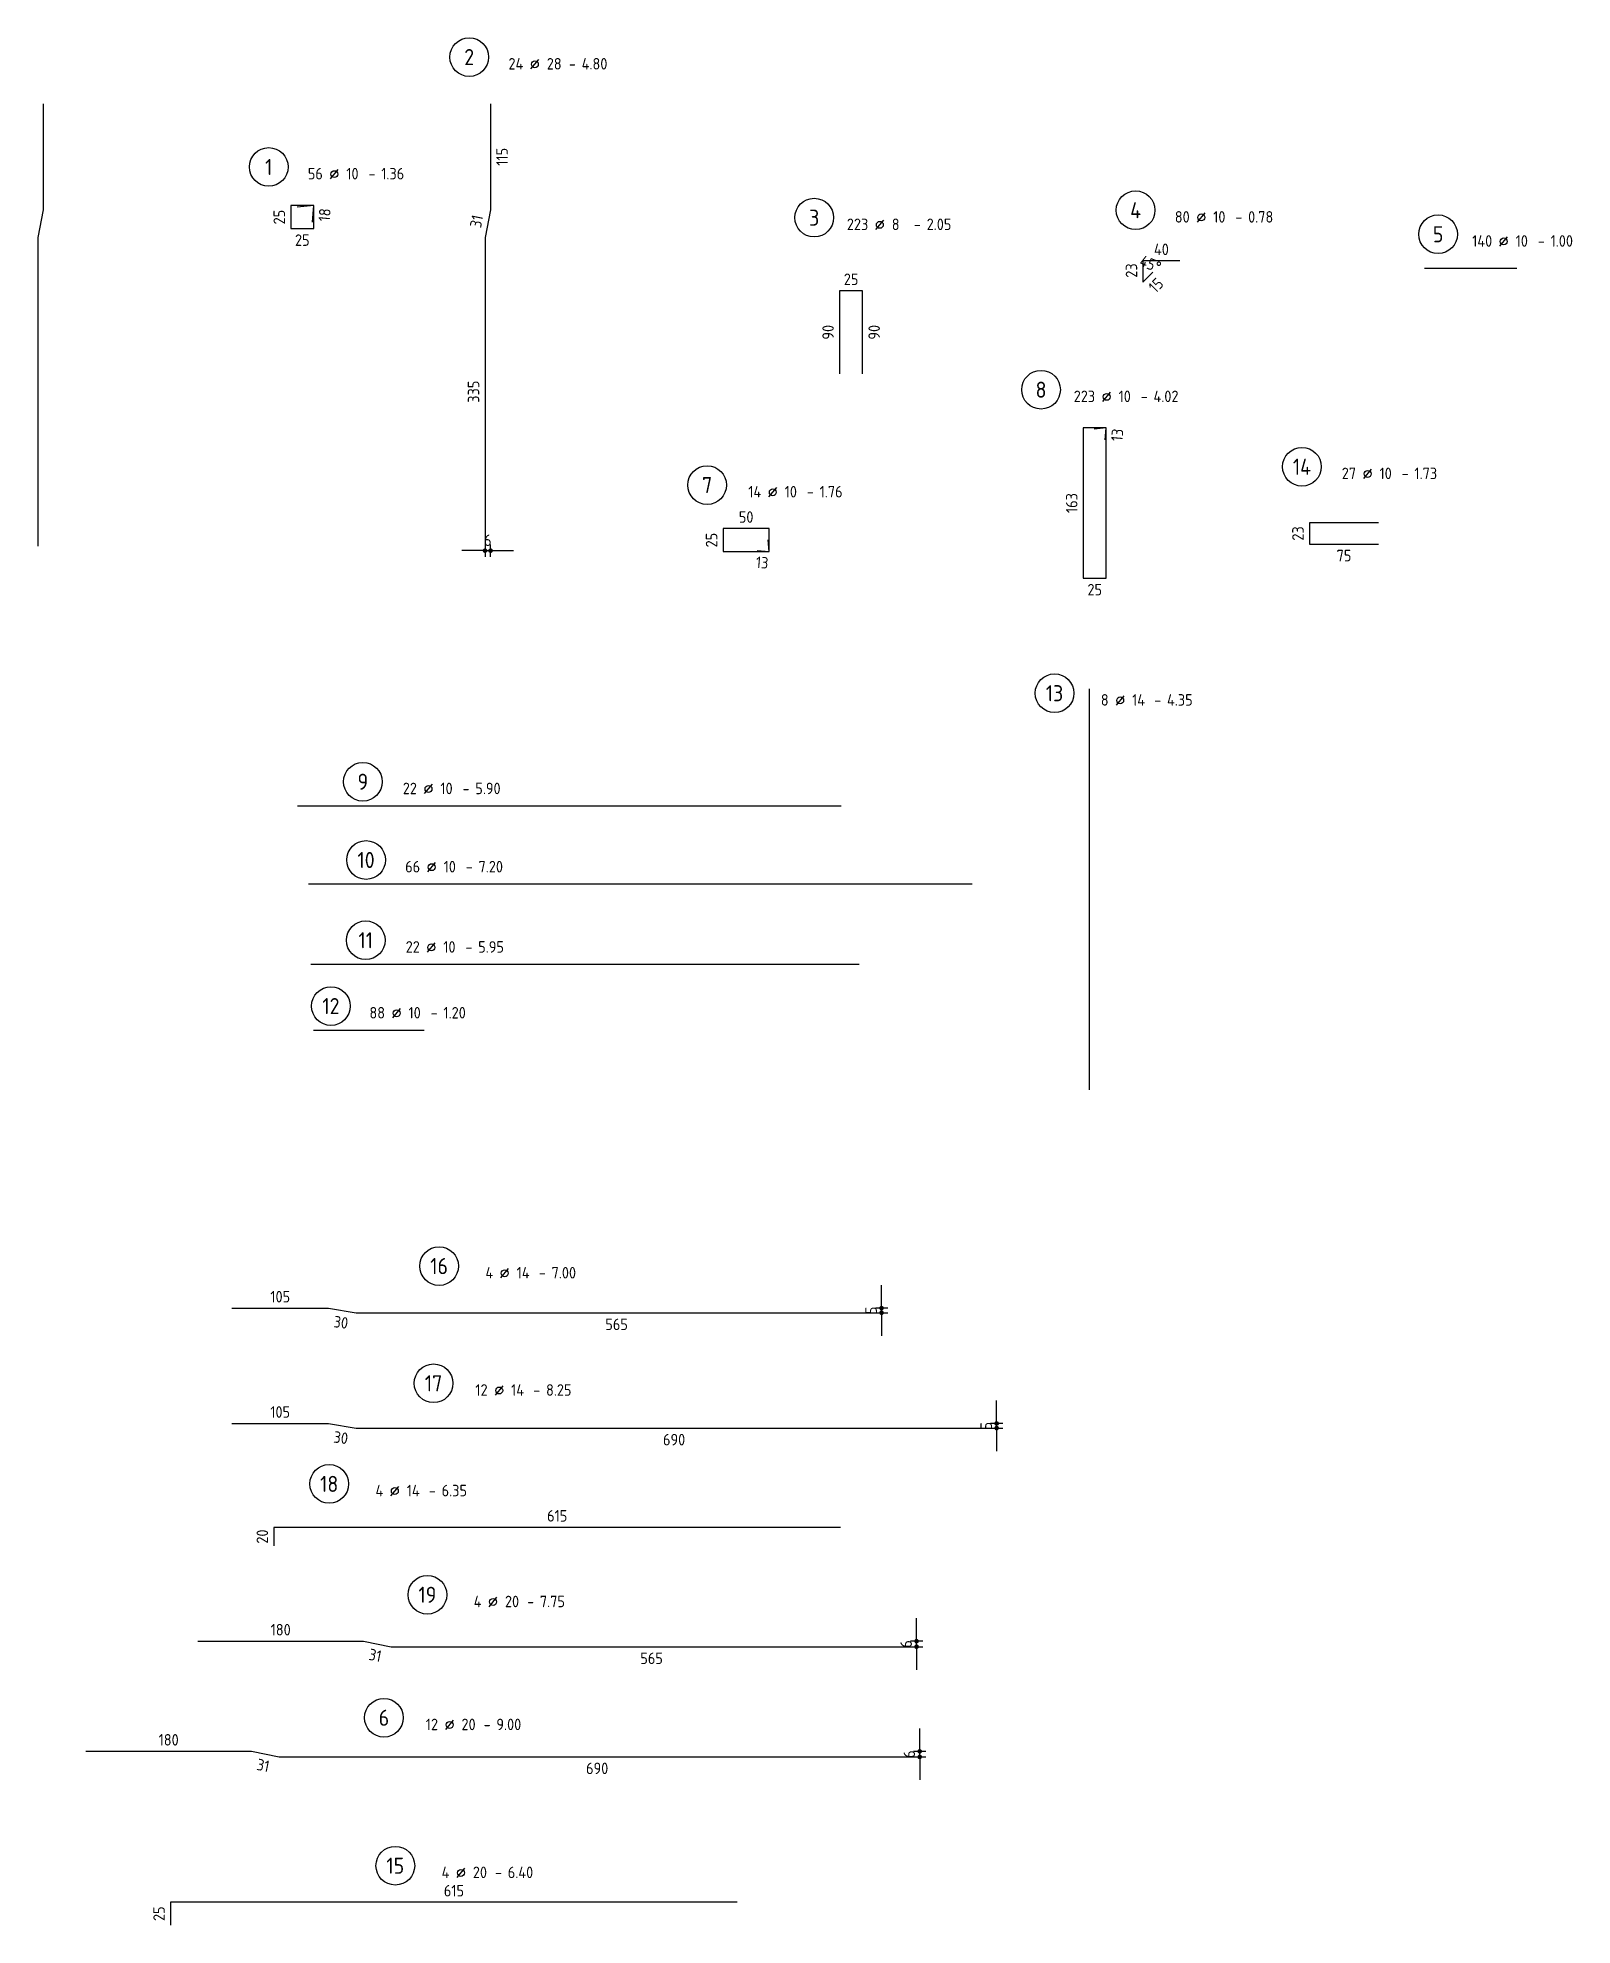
# Model space of a CAD drawing. Extents: x 30.7 to 127.4, y -29 to 23.
# Drawn here: x 110.77 to 127.42, y 2.49 to 22.98 of the extents above; entities that cross this region are included whole.
import ezdxf
from ezdxf.enums import TextEntityAlignment as Align

# ---------------------------------------------------------------- set-up
doc = ezdxf.new("R2010")
doc.units = 0
doc.header["$LTSCALE"] = 0.5
doc.linetypes.add('AUSGEZOGEN', pattern=[1000.01, 1000, 0.01])
doc.layers.add('MASSE', color=7, linetype='Continuous')
doc.layers.add('RND', color=7, linetype='Continuous')
doc.styles.add('txt', font='isocp.shx')
doc.dimstyles.new('DOT_I', dxfattribs={"dimscale": 0.5, "dimtxt": 0.25, "dimasz": 0.25, "dimexe": 0.1, "dimexo": 0.3, "dimgap": 0.1, "dimtad": 1, "dimdec": 3, "dimzin": 3, "dimtxsty": 'txt', "dimblk": 'DOT', "dimblk1": 'DOT', "dimblk2": 'DOT', "dimsah": 1, "dimcen": 0.1, "dimse1": 1, "dimse2": 1, "dimazin": 0, "dimtfac": 1, "dimtdec": 4, "dimtix": 1, "dimtmove": 2, "dimatfit": 3, "dimfxl": 0, "dimtvp": 1, "dimtolj": 1, "dimtzin": 0, "dimarcsym": 0})

msp = doc.modelspace()

# ---------------------------------------------------------------- texts
at = {"layer": 'RND', "color": 7, "linetype": 'AUSGEZOGEN', "style": 'txt'}
for s, rotation, p in [('115', 90, (115.8078, 21.6833)), ('18', 84.99986, (113.8816, 21.0532)), ('25', 90, (113.3899, 21.0288)), ('31', 78.69007, (115.5303, 20.9828)), ('23', 90, (122.6377, 20.4486)), ('15', 45, (122.9041, 20.2882)), ('90', 90, (119.3457, 19.7789)), ('90', 90, (119.8457, 19.7789)), ('335', 90, (115.4978, 19.1333)), ('13', 84.99986, (122.483, 18.6641)), ('163', 90, (121.9892, 17.9247)), ('23', 90, (124.4444, 17.5946)), ('25', 90, (118.0811, 17.5227)), ('13', 354.99986, (118.6305, 17.2788)), ('30', 352.40536, (114.0593, 9.0317)), ('30', 352.40536, (114.0583, 7.7799)), ('20', 90, (113.2061, 6.7064)), ('31', 348.69007, (114.4311, 5.418)), ('31', 348.69007, (113.2153, 4.2229)), ('25', 90, (112.0857, 2.6126))]:
    msp.add_text(s, height=0.125, rotation=rotation, dxfattribs=at).set_placement(p, align=Align.MIDDLE)
for s, p in [('25', (113.6399, 20.7788)), ('40', (122.9627, 20.6786)), ('25', (119.5957, 20.3539)), ('50', (118.4561, 17.7727)), ('75', (124.9444, 17.3546)), ('25', (122.2392, 16.9847)), ('105', (113.4008, 9.3106)), ('565', (117.0508, 9.0106)), ('105', (113.3998, 8.0588)), ('690', (117.6748, 7.7588)), ('615', (116.4061, 6.9314)), ('180', (113.4056, 5.6956)), ('565', (117.4306, 5.3856)), ('180', (112.1898, 4.5004)), ('690', (116.8398, 4.1904)), ('615', (115.2857, 2.8626))]:
    msp.add_text(s, height=0.125, dxfattribs=at).set_placement(p, align=Align.MIDDLE)

# ---------------------------------------------------------------- blocks, each defined once
blk = doc.blocks.new('RND_AUSZ')
at = {"layer": 'RND', "color": 7, "linetype": 'Continuous'}
blk.add_line((1.341, 0.262), (1.509, 0.466), dxfattribs=at)
at = {"layer": 'RND', "color": 1, "linetype": 'Continuous'}
blk.add_circle((0, 0.52), 0.42, dxfattribs=at)
at = {"layer": 'RND', "color": 7, "linetype": 'Continuous'}
blk.add_circle((1.425, 0.364), 0.075, dxfattribs=at)
at = {"layer": 'RND', "color": 7, "linetype": 'Continuous', "style": 'txt'}
blk.add_text('-', height=0.25, dxfattribs=at).set_placement((2.163, 0.25))
for tag, p in [('WIEOFT', (-0.536, 0.25)), ('STK', (1.174, 0.25))]:
    blk.add_attdef(tag, text='', height=0.25, dxfattribs=at).set_placement(p, align=Align.RIGHT)
at = {"layer": 'RND', "color": 1, "linetype": 'Continuous', "style": 'txt'}
blk.add_attdef('POS', text='', height=0.35, dxfattribs=at).set_placement((0, 0.52), align=Align.MIDDLE)
at = {"layer": 'RND', "color": 7, "linetype": 'Continuous', "style": 'txt'}
for tag, p in [('DS', (1.683, 0.25)), ('LANG', (2.441, 0.25)), ('TEXT', (3.669, 0.25))]:
    blk.add_attdef(tag, p, '', height=0.25, dxfattribs=at)
blk = doc.blocks.new('DOT')
at = {"layer": 'MASSE', "color": 7, "linetype": 'Continuous'}
for p, q in [((0, 0), (-1, 0)), ((0, 0.54), (0, -0.54))]:
    blk.add_line(p, q, dxfattribs=at)
at = {"layer": 'MASSE', "color": 7, "linetype": 'Continuous', "const_width": 0.2}
blk.add_lwpolyline([(-0.1, 0, 1), (0.1, 0, 1)], format="xyb", close=True, dxfattribs=at)
blk = doc.blocks.new('*D25')
at = {"layer": 'DEFPOINTS', "color": 0, "linetype": 'AUSGEZOGEN', "transparency": 16777216}
for p in [(115.623, 17.408), (115.683, 17.408), (115.683, 17.408)]:
    blk.add_point(p, dxfattribs=at)
at = {"layer": 'RND', "color": 0, "linetype": 'AUSGEZOGEN', "lineweight": -2, "transparency": 16777216}
for p, q in [((115.498, 17.408), (115.373, 17.408)), ((115.623, 17.408), (115.683, 17.408)), ((115.808, 17.408), (115.933, 17.408))]:
    blk.add_line(p, q, dxfattribs=at)
at = {"layer": 'RND', "color": 0, "linetype": 'AUSGEZOGEN', "lineweight": -2, "transparency": 16777216, "xscale": 0.125, "yscale": 0.125, "zscale": 0.125}
blk.add_blockref('DOT', (115.623, 17.408), dxfattribs=at)
at = {"layer": 'RND', "color": 0, "linetype": 'AUSGEZOGEN', "lineweight": -2, "transparency": 16777216, "xscale": 0.125, "yscale": 0.125, "zscale": 0.125, "rotation": 180}
blk.add_blockref('DOT', (115.683, 17.408), dxfattribs=at)
at = {"layer": 'RND', "color": 0, "linetype": 'AUSGEZOGEN', "transparency": 16777216, "insert": (115.653, 17.521), "char_height": 0.125, "attachment_point": 5, "style": 'txt'}
blk.add_mtext('\\A1;6', dxfattribs=at)
blk = doc.blocks.new('*D26')
at = {"layer": 'DEFPOINTS', "color": 0, "linetype": 'AUSGEZOGEN', "transparency": 16777216}
for p in [(122.763, 20.449), (122.763, 20.324), (122.813, 20.41), (122.816, 20.377)]:
    blk.add_point(p, dxfattribs=at)
at = {"layer": 'RND', "color": 0, "linetype": 'AUSGEZOGEN', "transparency": 16777216, "insert": (122.844, 20.52), "char_height": 0.125, "attachment_point": 5, "rotation": 337.5, "style": 'txt'}
blk.add_mtext('\\A1;45°', dxfattribs=at)
blk = doc.blocks.new('*D33')
at = {"layer": 'DEFPOINTS', "color": 0, "linetype": 'AUSGEZOGEN', "transparency": 16777216}
for p in [(119.926, 9.186), (119.926, 9.186), (119.926, 9.136)]:
    blk.add_point(p, dxfattribs=at)
at = {"layer": 'RND', "color": 0, "linetype": 'AUSGEZOGEN', "lineweight": -2, "transparency": 16777216}
for p, q in [((119.926, 9.311), (119.926, 9.436)), ((119.926, 9.136), (119.926, 9.186)), ((119.926, 9.011), (119.926, 8.886))]:
    blk.add_line(p, q, dxfattribs=at)
at = {"layer": 'RND', "color": 0, "linetype": 'AUSGEZOGEN', "lineweight": -2, "transparency": 16777216, "xscale": 0.125, "yscale": 0.125, "zscale": 0.125}
for p, rotation in [((119.926, 9.186), 270), ((119.926, 9.136), 90)]:
    blk.add_blockref('DOT', p, dxfattribs=dict(at, rotation=rotation))
at = {"layer": 'RND', "color": 0, "linetype": 'AUSGEZOGEN', "transparency": 16777216, "insert": (119.813, 9.161), "char_height": 0.125, "attachment_point": 5, "rotation": 90, "style": 'txt'}
blk.add_mtext('\\A1;5', dxfattribs=at)
blk = doc.blocks.new('*D34')
at = {"layer": 'DEFPOINTS', "color": 0, "linetype": 'AUSGEZOGEN', "transparency": 16777216}
for p in [(121.175, 7.934), (121.175, 7.934), (121.175, 7.884)]:
    blk.add_point(p, dxfattribs=at)
at = {"layer": 'RND', "color": 0, "linetype": 'AUSGEZOGEN', "lineweight": -2, "transparency": 16777216}
for p, q in [((121.175, 8.059), (121.175, 8.184)), ((121.175, 7.884), (121.175, 7.934)), ((121.175, 7.759), (121.175, 7.634))]:
    blk.add_line(p, q, dxfattribs=at)
at = {"layer": 'RND', "color": 0, "linetype": 'AUSGEZOGEN', "lineweight": -2, "transparency": 16777216, "xscale": 0.125, "yscale": 0.125, "zscale": 0.125}
for p, rotation in [((121.175, 7.934), 270), ((121.175, 7.884), 90)]:
    blk.add_blockref('DOT', p, dxfattribs=dict(at, rotation=rotation))
at = {"layer": 'RND', "color": 0, "linetype": 'AUSGEZOGEN', "transparency": 16777216, "insert": (121.062, 7.909), "char_height": 0.125, "attachment_point": 5, "rotation": 90, "style": 'txt'}
blk.add_mtext('\\A1;5', dxfattribs=at)
blk = doc.blocks.new('*D54')
at = {"layer": 'DEFPOINTS', "color": 0, "linetype": 'AUSGEZOGEN', "transparency": 16777216}
for p in [(120.306, 5.571), (120.306, 5.571), (120.306, 5.511)]:
    blk.add_point(p, dxfattribs=at)
at = {"layer": 'RND', "color": 0, "linetype": 'AUSGEZOGEN', "lineweight": -2, "transparency": 16777216}
for p, q in [((120.306, 5.696), (120.306, 5.821)), ((120.306, 5.511), (120.306, 5.571)), ((120.306, 5.386), (120.306, 5.261))]:
    blk.add_line(p, q, dxfattribs=at)
at = {"layer": 'RND', "color": 0, "linetype": 'AUSGEZOGEN', "lineweight": -2, "transparency": 16777216, "xscale": 0.125, "yscale": 0.125, "zscale": 0.125}
for p, rotation in [((120.306, 5.571), 270), ((120.306, 5.511), 90)]:
    blk.add_blockref('DOT', p, dxfattribs=dict(at, rotation=rotation))
at = {"layer": 'RND', "color": 0, "linetype": 'AUSGEZOGEN', "transparency": 16777216, "insert": (120.193, 5.541), "char_height": 0.125, "attachment_point": 5, "rotation": 90, "style": 'txt'}
blk.add_mtext('\\A1;6', dxfattribs=at)
blk = doc.blocks.new('*D55')
at = {"layer": 'DEFPOINTS', "color": 0, "linetype": 'AUSGEZOGEN', "transparency": 16777216}
for p in [(120.34, 4.375), (120.34, 4.375), (120.34, 4.315)]:
    blk.add_point(p, dxfattribs=at)
at = {"layer": 'RND', "color": 0, "linetype": 'AUSGEZOGEN', "lineweight": -2, "transparency": 16777216}
for p, q in [((120.34, 4.5), (120.34, 4.625)), ((120.34, 4.315), (120.34, 4.375)), ((120.34, 4.19), (120.34, 4.065))]:
    blk.add_line(p, q, dxfattribs=at)
at = {"layer": 'RND', "color": 0, "linetype": 'AUSGEZOGEN', "lineweight": -2, "transparency": 16777216, "xscale": 0.125, "yscale": 0.125, "zscale": 0.125}
for p, rotation in [((120.34, 4.375), 270), ((120.34, 4.315), 90)]:
    blk.add_blockref('DOT', p, dxfattribs=dict(at, rotation=rotation))
at = {"layer": 'RND', "color": 0, "linetype": 'AUSGEZOGEN', "transparency": 16777216, "insert": (120.227, 4.345), "char_height": 0.125, "attachment_point": 5, "rotation": 90, "style": 'txt'}
blk.add_mtext('\\A1;6', dxfattribs=at)

# ---------------------------------------------------------------- dimensions: what is measured, and where the dimension line sits
at = {"layer": 'RND', "color": 7, "linetype": 'AUSGEZOGEN'}
dim = msp.add_angular_dim_3p(base=(122.8127, 20.4102), center=(122.7627, 20.3236), p1=(122.8157, 20.3766), p2=(122.7627, 20.4486), dimstyle='DOT_I', override={"dimdec": 2, "dimadec": 0}, dxfattribs=at)
dim.commit()
dim.dimension.update_dxf_attribs({"geometry": '*D26', "text_midpoint": (122.844, 20.5199)})
dim = msp.add_linear_dim(base=(115.6828, 17.4083), p1=(115.6228, 17.4083), p2=(115.6828, 17.4083), dimstyle='DOT_I', override={"dimdec": 0, "dimlfac": 100}, dxfattribs=at)
dim.commit()
dim.dimension.update_dxf_attribs({"geometry": '*D25', "text_midpoint": (115.6528, 17.5208)})
for base, p1, p2, override, picture, middle in [((119.9258, 9.1856), (119.9258, 9.1356), (119.9258, 9.1856), {"dimdec": 0, "dimlfac": 100, "dimrnd": 0.0005}, '*D33', (119.8133, 9.1606)), ((121.1748, 7.9338), (121.1748, 7.8838), (121.1748, 7.9338), {"dimdec": 0, "dimlfac": 100}, '*D34', (121.0623, 7.9088)), ((120.3056, 5.5706), (120.3056, 5.5106), (120.3056, 5.5706), {"dimdec": 0, "dimlfac": 100, "dimrnd": 0.0005}, '*D54', (120.1931, 5.5406)), ((120.3398, 4.3754), (120.3398, 4.3154), (120.3398, 4.3754), {"dimdec": 0, "dimlfac": 100, "dimrnd": 0.0005}, '*D55', (120.2273, 4.3454))]:
    dim = msp.add_linear_dim(base=base, p1=p1, p2=p2, angle=90, dimstyle='DOT_I', override=override, dxfattribs=at)
    dim.commit()
    dim.dimension.update_dxf_attribs({"geometry": picture, "text_midpoint": middle})

# ---------------------------------------------------------------- linework, layer by layer
at = {"layer": 'RND', "color": 1, "linetype": 'AUSGEZOGEN'}
for points in [[(110.8293, 22.2583), (110.8293, 21.1083), (110.7693, 20.8083), (110.7693, 17.4583)], [(115.6828, 22.2583), (115.6828, 21.1083), (115.6228, 20.8083), (115.6228, 17.4583)], [(113.7492, 20.9745), (113.7649, 21.1538), (113.5149, 21.1538), (113.5149, 20.9038), (113.7649, 20.9038), (113.7649, 21.1538), (113.5856, 21.1381)], [(123.1627, 20.5536), (122.7627, 20.5536), (122.7627, 20.3236), (122.8687, 20.4297)], [(125.8184, 20.4752), (126.8184, 20.4752)], [(119.7207, 19.3289), (119.7207, 20.2289), (119.4707, 20.2289), (119.4707, 19.3289)], [(122.3529, 18.6102), (122.3642, 18.7397), (122.1142, 18.7397), (122.1142, 17.1097), (122.3642, 17.1097), (122.3642, 18.7397), (122.2347, 18.7284)], [(118.5766, 17.409), (118.7061, 17.3977), (118.7061, 17.6477), (118.2061, 17.6477), (118.2061, 17.3977), (118.7061, 17.3977), (118.6948, 17.5272)], [(125.3194, 17.7096), (124.5694, 17.7096), (124.5694, 17.4796), (125.3194, 17.4796)], [(122.1838, 11.557), (122.1838, 15.907)], [(113.5864, 14.6396), (119.4864, 14.6396)], [(113.7086, 13.7904), (120.9086, 13.7904)], [(113.7328, 12.9194), (119.6828, 12.9194)], [(113.7633, 12.2048), (114.9633, 12.2048)], [(112.8758, 9.1856), (113.9258, 9.1856), (114.2258, 9.1356), (119.8758, 9.1356)], [(112.8748, 7.9338), (113.9248, 7.9338), (114.2248, 7.8838), (121.1248, 7.8838)], [(119.4811, 6.8064), (113.3311, 6.8064), (113.3311, 6.6064)], [(112.5056, 5.5706), (114.3056, 5.5706), (114.6056, 5.5106), (120.2556, 5.5106)], [(111.2898, 4.3754), (113.0898, 4.3754), (113.3898, 4.3154), (120.2898, 4.3154)], [(118.3607, 2.7376), (112.2107, 2.7376), (112.2107, 2.4876)]]:
    msp.add_lwpolyline(points, dxfattribs=at)

# ---------------------------------------------------------------- block references
at = {"layer": 'RND', "color": 191, "linetype": 'AUSGEZOGEN', "xscale": 0.5, "yscale": 0.5, "zscale": 0.5}
for p, values in [((115.4512, 22.5054), {'POS': '2', 'STK': '24', 'DS': '28', 'LANG': '4.80'}), ((122.683, 20.8435), {'POS': '4', 'STK': '80', 'DS': '10', 'LANG': '0.78'})]:
    msp.add_blockref('RND_AUSZ', p, dxfattribs=at).add_auto_attribs(values)
at = {"layer": 'RND', "color": 7, "linetype": 'AUSGEZOGEN', "xscale": 0.5, "yscale": 0.5, "zscale": 0.5}
for p, values in [((113.276, 21.313), {'POS': '1', 'STK': '56', 'DS': '10', 'LANG': '1.36'}), ((119.1949, 20.7627), {'POS': '3', 'STK': '223', 'DS': '8', 'LANG': '2.05'}), ((121.6565, 18.8953), {'POS': '8', 'STK': '223', 'DS': '10', 'LANG': '4.02'}), ((124.488, 18.0592), {'POS': '14', 'STK': '27', 'DS': '10', 'LANG': '1.73'}), ((118.0332, 17.8601), {'POS': '7', 'STK': '14', 'DS': '10', 'LANG': '1.76'}), ((115.0644, 8.1101), {'POS': '17', 'STK': '12', 'DS': '14', 'LANG': '8.25'}), ((113.9318, 7.0183), {'POS': '18', 'STK': '4', 'DS': '14', 'LANG': '6.35'}), ((114.9977, 5.8145), {'POS': '19', 'STK': '4', 'DS': '20', 'LANG': '7.75'}), ((114.5259, 4.4799), {'POS': '6', 'STK': '12', 'DS': '20', 'LANG': '9.00'})]:
    msp.add_blockref('RND_AUSZ', p, dxfattribs=at).add_auto_attribs(values)
at = {"layer": 'RND', "color": 1, "linetype": 'AUSGEZOGEN', "xscale": 0.5, "yscale": 0.5, "zscale": 0.5}
for p, values in [((125.9655, 20.5824), {'POS': '5', 'STK': '140', 'DS': '10', 'LANG': '1.00'}), ((121.8032, 15.6006), {'POS': '13', 'STK': '8', 'DS': '14', 'LANG': '4.35'}), ((114.297, 14.6396), {'POS': '9', 'STK': '22', 'DS': '10', 'LANG': '5.90'}), ((114.332, 13.7904), {'POS': '10', 'STK': '66', 'DS': '10', 'LANG': '7.20'}), ((114.3282, 12.9194), {'POS': '11', 'STK': '22', 'DS': '10', 'LANG': '5.95'}), ((113.9509, 12.2048), {'POS': '12', 'STK': '88', 'DS': '10', 'LANG': '1.20'}), ((115.1246, 9.3828), {'POS': '16', 'STK': '4', 'DS': '14', 'LANG': '7.00'}), ((114.6494, 2.874), {'POS': '15', 'STK': '4', 'DS': '20', 'LANG': '6.40'})]:
    msp.add_blockref('RND_AUSZ', p, dxfattribs=at).add_auto_attribs(values)

msp.set_redraw_order([(e.dxf.handle, doc.entitydb.next_handle()) for e in msp.query("TEXT MTEXT ATTDEF DIMENSION ARC_DIMENSION")])  # texts and dimensions are drawn at this point

doc.saveas('drawing.dxf')
